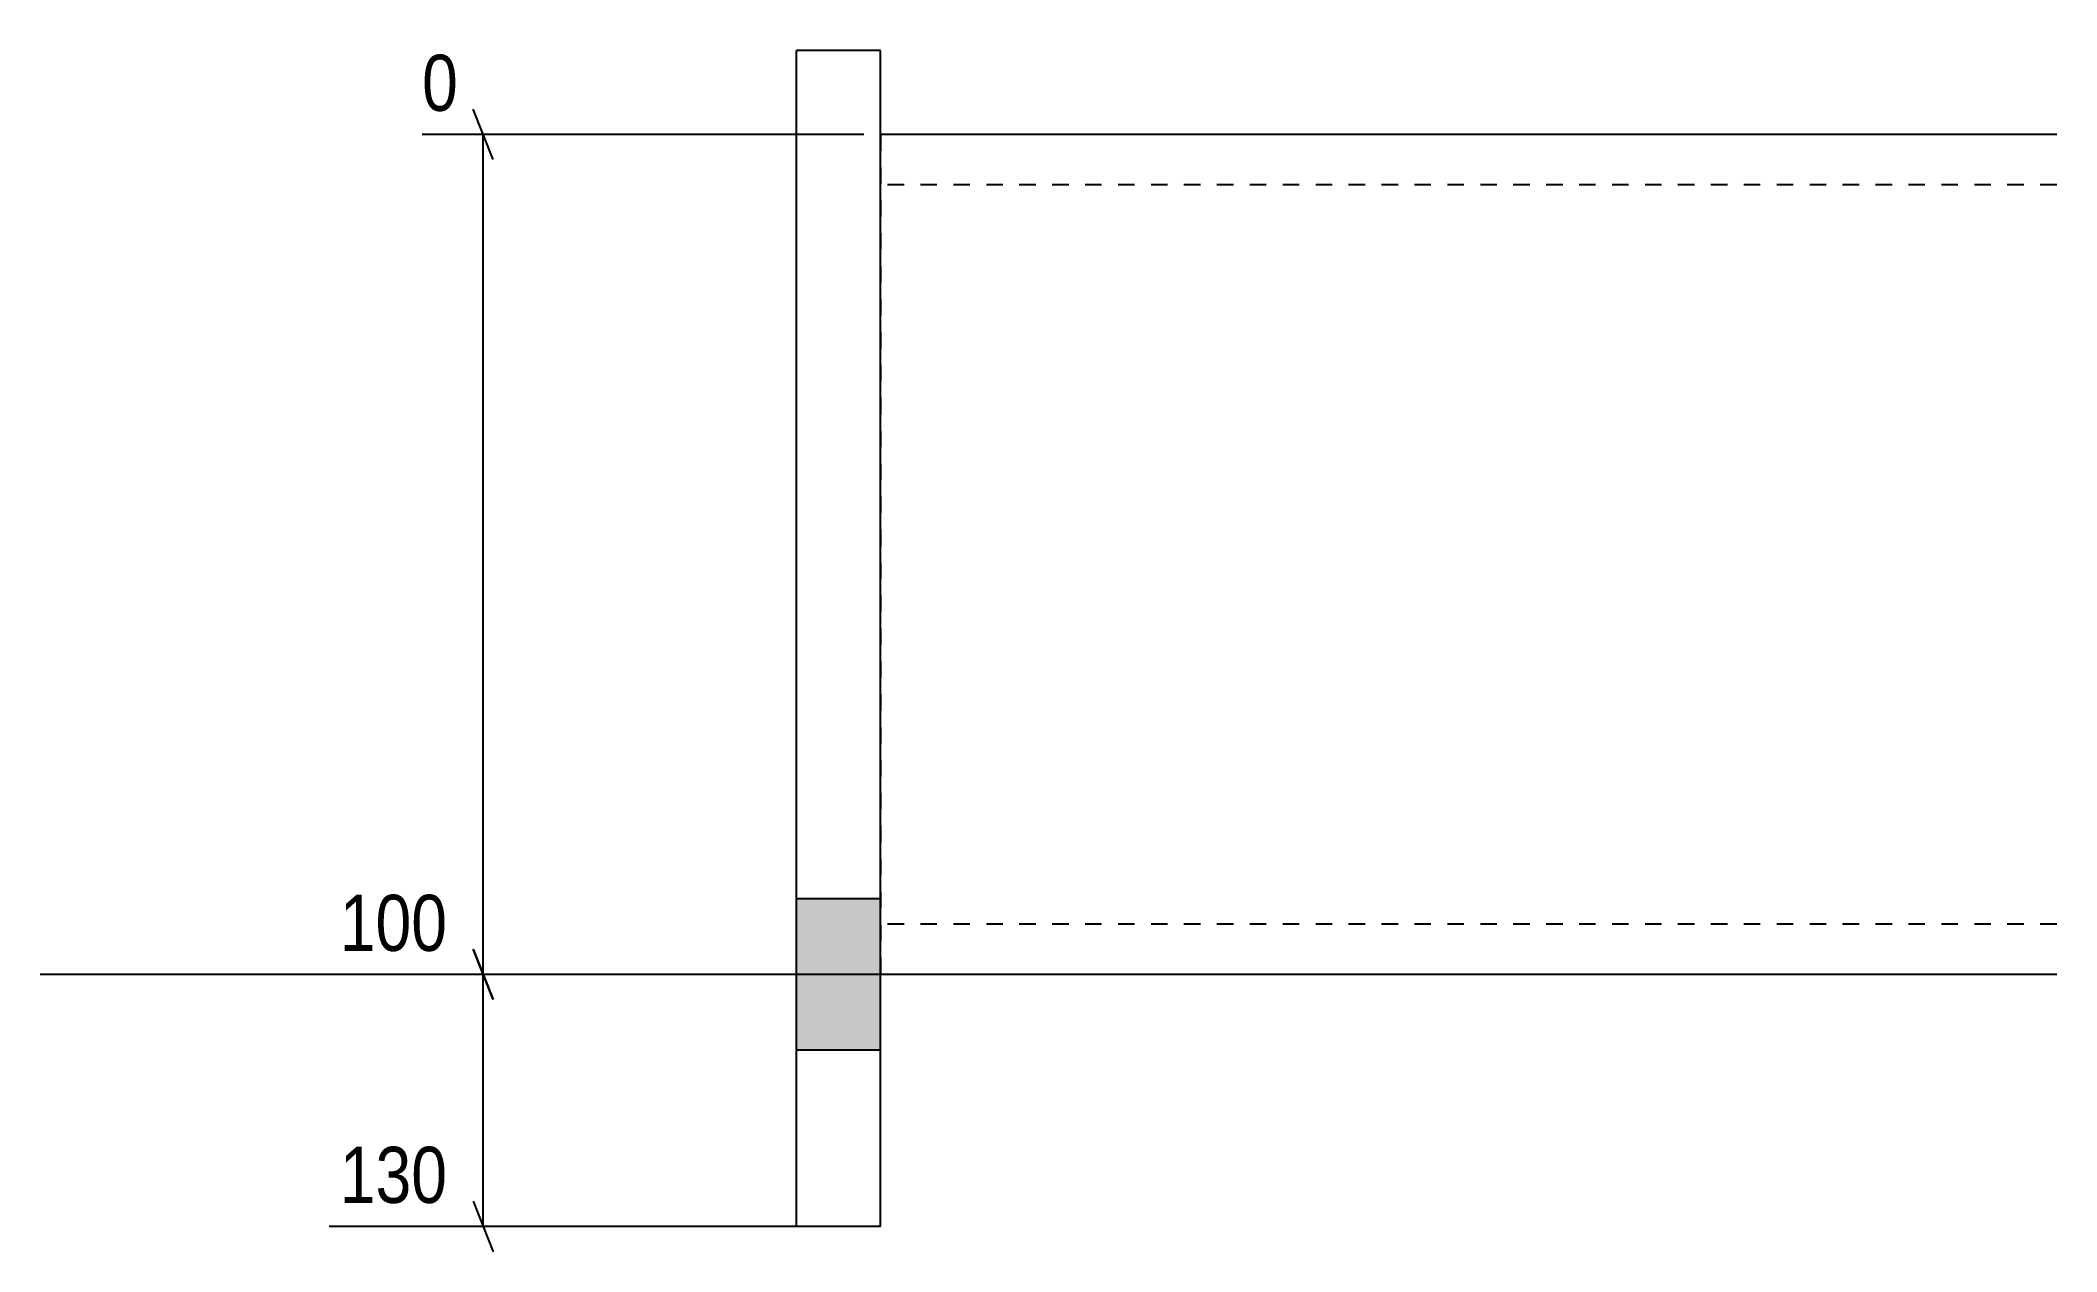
# Model space of a CAD drawing. Header units: millimetres. Extents: x 5 to 25061, y 5 to 1102.
# Drawn here: x 12803.9 to 13043.9, y 4.8 to 149 of the extents above; entities that cross this region are included whole.
import ezdxf

# ---------------------------------------------------------------- set-up
doc = ezdxf.new("R2010")
doc.units = ezdxf.units.MM
doc.linetypes.add('DXK_LINE_DOT2', pattern=[3.9198, 1.9599, -1.9599])
doc.layers.add('MÅLSÆTNING', color=7, linetype='Continuous')
doc.layers.add('STÅL', color=7, linetype='Continuous')
doc.styles.add('Arial Narrow', font='ARIALN.TTF', dxfattribs={"height": 0.2})

msp = doc.modelspace()

# ---------------------------------------------------------------- hatches: boundary and pattern name
at = {"layer": 'STÅL', "linetype": 'Continuous'}
msp.add_hatch(color=96, dxfattribs=at).paths.add_polyline_path([(12893.91, 46.8), (12893.91, 28.8), (12903.91, 28.8), (12903.91, 46.8)])
msp.add_hatch(color=96, dxfattribs=at).paths.add_polyline_path([(12893.91, 46.8), (12893.91, 28.8), (12903.91, 28.8), (12903.91, 46.8)])

# ---------------------------------------------------------------- linework, layer by layer
at = {"layer": 'MÅLSÆTNING', "color": 7, "linetype": 'Continuous'}
for p, q in [((12857.82, 134.8), (12855.42, 140.8)), ((12901.91, 137.8), (12849.35, 137.8)), ((12856.62, 37.8), (12856.62, 137.8)), ((12855.42, 40.8), (12857.82, 34.8)), ((12857.82, 34.8), (12855.42, 40.8)), ((12901.91, 37.8), (12838.27, 37.8)), ((12901.91, 37.8), (12838.27, 37.8)), ((12856.62, 7.8), (12856.62, 37.8)), ((12855.42, 10.8), (12857.82, 4.8)), ((12901.91, 7.8), (12838.27, 7.8))]:
    msp.add_line(p, q, dxfattribs=at)
at = {"layer": 'STÅL', "color": 2, "linetype": 'Continuous'}
for p, q in [((12893.91, 7.8), (12893.91, 147.8)), ((12903.91, 147.8), (12893.91, 147.8)), ((12903.91, 7.8), (12903.91, 147.8)), ((13043.91, 137.8), (12903.91, 137.8)), ((13043.91, 37.8), (12903.91, 37.8)), ((12903.91, 7.8), (12893.91, 7.8))]:
    msp.add_line(p, q, dxfattribs=at)
at = {"layer": 'STÅL', "color": 7, "linetype": 'DXK_LINE_DOT2'}
for p, q in [((12903.91, 137.8), (12903.91, 38.71)), ((13043.91, 131.8), (12903.91, 131.8)), ((13043.91, 43.8), (12903.91, 43.8)), ((12903.91, 38.71), (12903.91, 37.8))]:
    msp.add_line(p, q, dxfattribs=at)
at = {"layer": 'STÅL', "color": 96, "linetype": 'Continuous'}
for p, q in [((12903.91, 46.8), (12893.91, 46.8)), ((12903.91, 46.8), (12893.91, 46.8)), ((12913.15, 37.8), (12803.91, 37.8)), ((12913.15, 37.8), (12803.91, 37.8)), ((12903.91, 28.8), (12893.91, 28.8)), ((12903.91, 28.8), (12893.91, 28.8))]:
    msp.add_line(p, q, dxfattribs=at)

# ---------------------------------------------------------------- wipeouts: each hides what was drawn before it
at = {"color": 0, "linetype": 'Continuous'}
for points in [[(12853.75, 39.2), (12853.75, 49), (12838.15, 49), (12838.15, 39.2)], [(12853.75, 9.2), (12853.75, 19), (12838.15, 19), (12838.15, 9.2)]]:
    msp.add_wipeout(points, dxfattribs=at).dxf.layer = 'MÅLSÆTNING'

# ---------------------------------------------------------------- next in the draw order: texts
at = {"layer": 'MÅLSÆTNING', "color": 3, "linetype": 'Continuous', "style": 'Arial Narrow'}
for s, p in [('100', (12839.55, 40.6)), ('130', (12839.55, 10.6))]:
    msp.add_text(s, height=6.681, dxfattribs=at).set_placement(p)

# ---------------------------------------------------------------- next in the draw order: wipeouts: each hides what was drawn before it
at = {"color": 0, "linetype": 'Continuous'}
msp.add_wipeout([(12855.02, 139.2), (12855.02, 149), (12847.95, 149), (12847.95, 139.2)], dxfattribs=at).dxf.layer = 'MÅLSÆTNING'

# ---------------------------------------------------------------- next in the draw order: texts
at = {"layer": 'MÅLSÆTNING', "color": 3, "linetype": 'Continuous', "style": 'Arial Narrow'}
msp.add_text('0', height=6.68, dxfattribs=at).set_placement((12849.35, 140.6))

doc.saveas('drawing.dxf')
